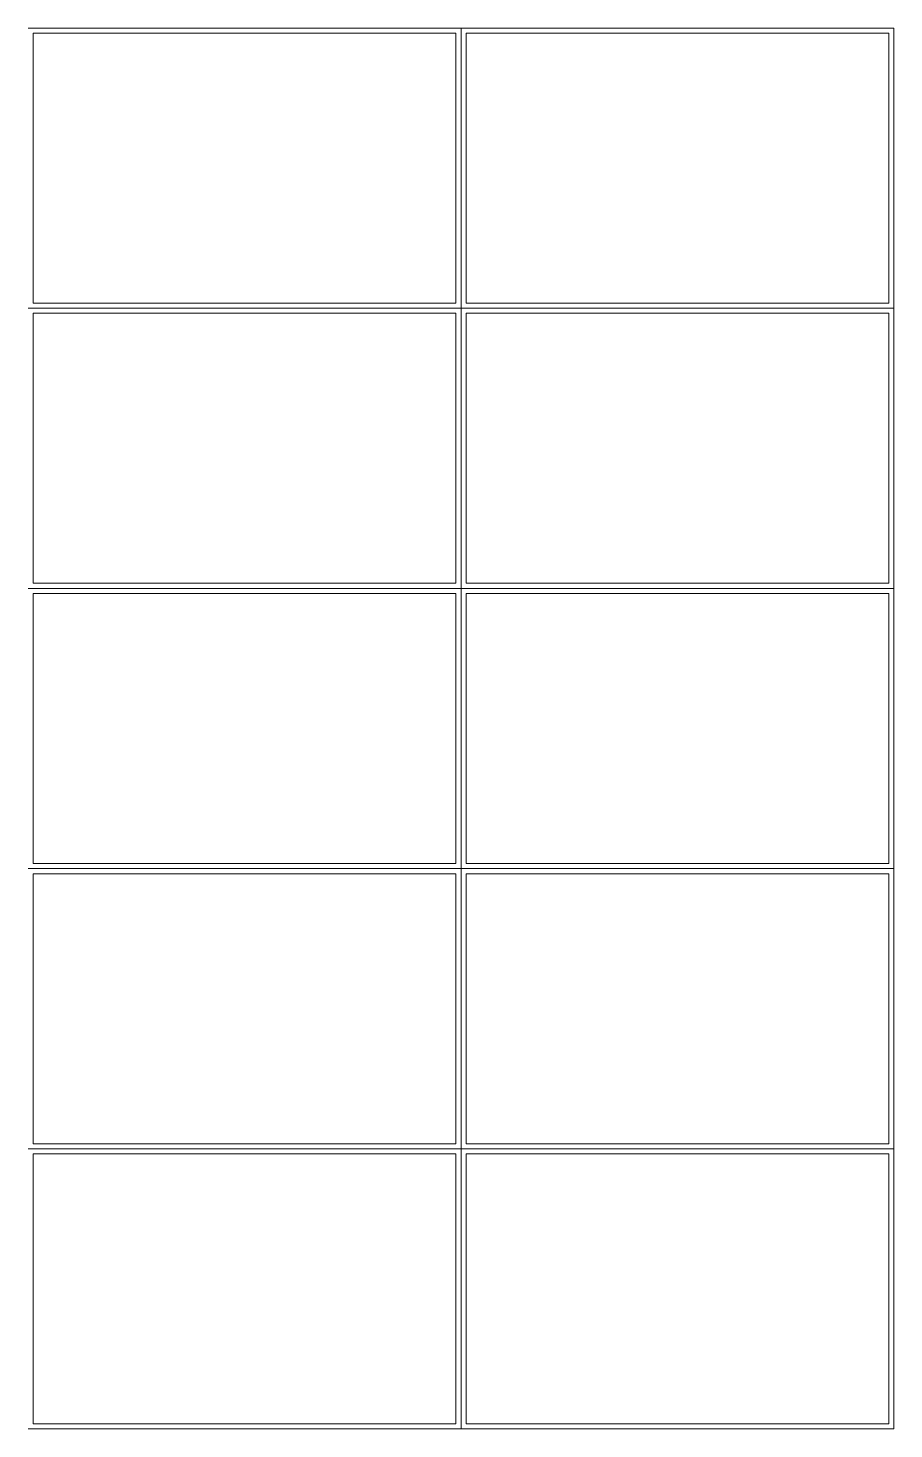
# Model space of a CAD drawing. Header units: inches. Extents: x 0 to 85, y 0 to 55.
# Drawn here: x 51 to 85, y 0 to 55 of the extents above; entities that cross this region are included whole.
import ezdxf

# ---------------------------------------------------------------- set-up
doc = ezdxf.new("R2010")
doc.units = ezdxf.units.IN
doc.header["$LTSCALE"] = 0.1
doc.header["$MEASUREMENT"] = 0
doc.layers.get('0').update_dxf_attribs({"lineweight": 5, "true_color": 0xffffff})

msp = doc.modelspace()

# ---------------------------------------------------------------- linework, layer by layer
for p, q in [((68, 55), (51, 55)), ((67.8, 54.8), (51.2, 54.8)), ((51.2, 54.8), (51.2, 44.2)), ((67.8, 44.2), (67.8, 54.8)), ((68, 44), (68, 55)), ((68, 44), (68, 55)), ((68, 44), (68, 55)), ((85, 55), (68, 55)), ((68, 55), (68, 44)), ((68, 55), (68, 44)), ((84.8, 54.8), (68.2, 54.8)), ((68.2, 54.8), (68.2, 44.2)), ((84.8, 44.2), (84.8, 54.8)), ((85, 44), (85, 55)), ((85, 44), (85, 55)), ((85, 55), (85, 44)), ((51, 44), (68, 44)), ((68, 44), (51, 44)), ((68, 44), (51, 44)), ((51.2, 44.2), (67.8, 44.2)), ((68, 44), (85, 44)), ((68, 33), (68, 44)), ((68, 33), (68, 44)), ((68, 33), (68, 44)), ((85, 44), (68, 44)), ((85, 44), (68, 44)), ((68, 44), (68, 33)), ((68, 44), (68, 33)), ((68.2, 44.2), (84.8, 44.2)), ((85, 33), (85, 44)), ((85, 33), (85, 44)), ((85, 44), (85, 33)), ((67.8, 43.8), (51.2, 43.8)), ((51.2, 43.8), (51.2, 33.2)), ((67.8, 33.2), (67.8, 43.8)), ((84.8, 43.8), (68.2, 43.8)), ((68.2, 43.8), (68.2, 33.2)), ((84.8, 33.2), (84.8, 43.8)), ((51.2, 33.2), (67.8, 33.2)), ((68.2, 33.2), (84.8, 33.2)), ((51, 33), (68, 33)), ((68, 33), (51, 33)), ((68, 33), (51, 33)), ((67.8, 32.8), (51.2, 32.8)), ((51.2, 32.8), (51.2, 22.2)), ((67.8, 22.2), (67.8, 32.8)), ((68, 33), (85, 33)), ((68, 22), (68, 33)), ((68, 22), (68, 33)), ((68, 22), (68, 33)), ((85, 33), (68, 33)), ((85, 33), (68, 33)), ((68, 33), (68, 22)), ((68, 33), (68, 22)), ((84.8, 32.8), (68.2, 32.8)), ((68.2, 32.8), (68.2, 22.2)), ((84.8, 22.2), (84.8, 32.8)), ((85, 22), (85, 33)), ((85, 22), (85, 33)), ((85, 33), (85, 22)), ((51, 22), (68, 22)), ((68, 22), (51, 22)), ((68, 22), (51, 22)), ((51.2, 22.2), (67.8, 22.2)), ((68, 22), (85, 22)), ((68, 11), (68, 22)), ((68, 11), (68, 22)), ((68, 11), (68, 22)), ((85, 22), (68, 22)), ((85, 22), (68, 22)), ((68, 22), (68, 11)), ((68, 22), (68, 11)), ((68.2, 22.2), (84.8, 22.2)), ((85, 11), (85, 22)), ((85, 11), (85, 22)), ((85, 22), (85, 11)), ((67.8, 21.8), (51.2, 21.8)), ((51.2, 21.8), (51.2, 11.2)), ((67.8, 11.2), (67.8, 21.8)), ((84.8, 21.8), (68.2, 21.8)), ((68.2, 21.8), (68.2, 11.2)), ((84.8, 11.2), (84.8, 21.8)), ((51, 11), (68, 11)), ((68, 11), (51, 11)), ((68, 11), (51, 11)), ((51.2, 11.2), (67.8, 11.2)), ((68, 11), (85, 11)), ((68, 0), (68, 11)), ((68, 0), (68, 11)), ((68, 0), (68, 11)), ((85, 11), (68, 11)), ((85, 11), (68, 11)), ((68, 11), (68, 0)), ((68, 11), (68, 0)), ((68.2, 11.2), (84.8, 11.2)), ((85, 0), (85, 11)), ((85, 0), (85, 11)), ((85, 11), (85, 0)), ((67.8, 10.8), (51.2, 10.8)), ((51.2, 10.8), (51.2, 0.2)), ((67.8, 0.2), (67.8, 10.8)), ((84.8, 10.8), (68.2, 10.8)), ((68.2, 10.8), (68.2, 0.2)), ((84.8, 0.2), (84.8, 10.8)), ((51, 0), (68, 0)), ((68, 0), (51, 0)), ((51.2, 0.2), (67.8, 0.2)), ((68, 0), (85, 0)), ((85, 0), (68, 0)), ((68.2, 0.2), (84.8, 0.2))]:
    msp.add_line(p, q)

doc.saveas('drawing.dxf')
